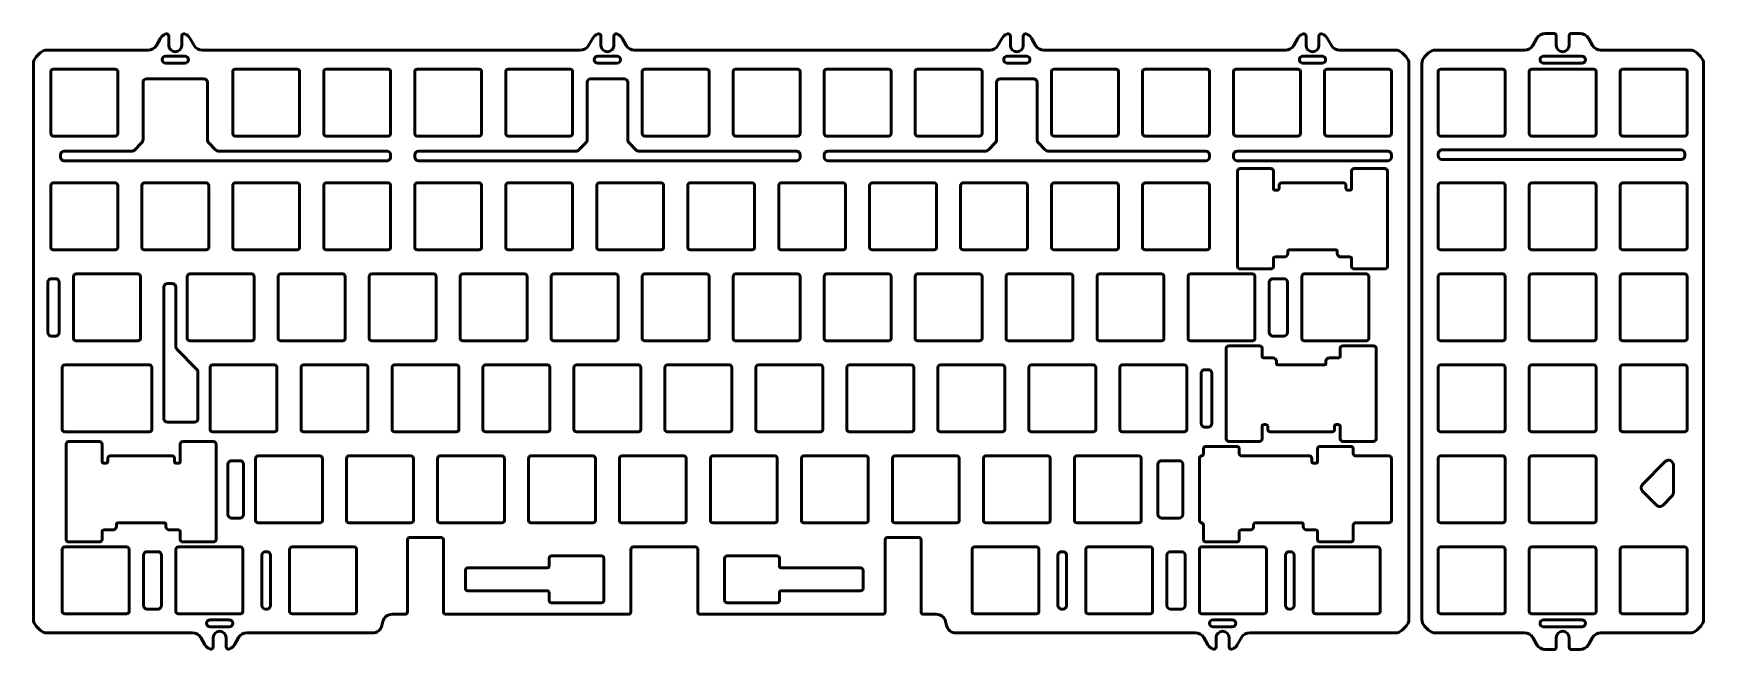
# Model space of a CAD drawing. Header units: millimetres. Extents: x 39 to 389, y 104 to 233.
import ezdxf

# ---------------------------------------------------------------- set-up
doc = ezdxf.new("R2010")
doc.units = ezdxf.units.MM
doc.header["$LTSCALE"] = 0.75
doc.layers.add('Visible', color=7, linetype='Continuous', lineweight=50)

msp = doc.modelspace()

# ---------------------------------------------------------------- linework, layer by layer
at = {"layer": 'Visible'}
for p, q in [((65.789718, 232.336455), (64.923693, 230.836455)), ((67.517068, 230.836455), (67.517068, 232.748998)), ((70.217068, 232.748998), (70.217068, 230.836455)), ((72.810444, 230.836455), (71.944419, 232.336455)), ((156.277718, 232.336455), (155.411693, 230.836455)), ((158.005068, 230.836455), (158.005068, 232.748998)), ((160.705068, 232.748998), (160.705068, 230.836455)), ((163.298444, 230.836455), (162.432419, 232.336455)), ((242.001968, 232.336455), (241.135943, 230.836455)), ((243.729318, 230.836455), (243.729318, 232.748998)), ((246.429318, 232.748998), (246.429318, 230.836455)), ((249.022694, 230.836455), (248.156669, 232.336455)), ((303.914968, 232.336455), (303.048943, 230.836455)), ((305.642318, 230.836455), (305.642318, 232.748998)), ((308.342318, 232.748998), (308.342318, 230.836455)), ((310.935694, 230.836455), (310.069669, 232.336455)), ((353.992567, 232.336455), (353.126542, 230.836455)), ((357.529318, 233.336455), (355.724618, 233.336455)), ((358.029318, 230.836455), (358.029318, 232.836455)), ((360.729318, 232.836455), (360.729318, 230.836455)), ((363.034019, 233.336455), (361.229318, 233.336455)), ((365.632095, 230.836455), (364.76607, 232.336455)), ((40.581282, 229.250669), (39.752855, 228.422242)), ((63.191642, 229.836455), (41.995496, 229.836455)), ((66.867068, 228.586455), (70.867068, 228.586455)), ((153.679642, 229.836455), (74.542495, 229.836455)), ((157.355068, 228.586455), (161.355068, 228.586455)), ((239.403892, 229.836455), (165.030495, 229.836455)), ((243.079318, 228.586455), (247.079318, 228.586455)), ((301.316892, 229.836455), (250.754745, 229.836455)), ((304.992318, 228.586455), (308.992318, 228.586455)), ((324.338891, 229.836455), (312.667745, 229.836455)), ((326.581532, 228.422242), (325.753105, 229.250669)), ((331.293532, 229.250669), (330.465105, 228.422242)), ((351.394491, 229.836455), (332.707746, 229.836455)), ((355.379318, 228.586455), (363.379318, 228.586455)), ((386.050641, 229.836455), (367.364146, 229.836455)), ((388.293282, 228.422242), (387.464855, 229.250669)), ((39.167068, 227.008028), (39.167068, 110.665382)), ((42.817068, 212.342955), (42.817068, 225.342955)), ((43.317068, 225.842955), (56.317068, 225.842955)), ((56.817068, 225.342955), (56.817068, 212.342955)), ((62.867068, 223.842955), (74.867068, 223.842955)), ((70.867068, 227.086455), (66.867068, 227.086455)), ((80.917068, 212.342955), (80.917068, 225.342955)), ((81.417068, 225.842955), (94.417068, 225.842955)), ((94.917068, 225.342955), (94.917068, 212.342955)), ((99.967068, 212.342955), (99.967068, 225.342955)), ((100.467068, 225.842955), (113.467068, 225.842955)), ((113.967068, 225.342955), (113.967068, 212.342955)), ((119.017068, 212.342955), (119.017068, 225.342955)), ((119.517068, 225.842955), (132.517068, 225.842955)), ((133.017068, 225.342955), (133.017068, 212.342955)), ((138.067068, 212.342955), (138.067068, 225.342955)), ((138.567068, 225.842955), (151.567068, 225.842955)), ((152.067068, 225.342955), (152.067068, 212.342955)), ((155.854568, 223.842955), (162.854568, 223.842955)), ((161.355068, 227.086455), (157.355068, 227.086455)), ((166.642068, 212.342955), (166.642068, 225.342955)), ((167.142068, 225.842955), (180.142068, 225.842955)), ((180.642068, 225.342955), (180.642068, 212.342955)), ((185.692068, 212.342955), (185.692068, 225.342955)), ((186.192068, 225.842955), (199.192068, 225.842955)), ((199.692068, 225.342955), (199.692068, 212.342955)), ((204.742068, 212.342955), (204.742068, 225.342955)), ((205.242068, 225.842955), (218.242068, 225.842955)), ((218.742068, 225.342955), (218.742068, 212.342955)), ((223.792068, 212.342955), (223.792068, 225.342955)), ((224.292068, 225.842955), (237.292068, 225.842955)), ((237.792068, 225.342955), (237.792068, 212.342955)), ((241.580068, 223.842955), (248.580068, 223.842955)), ((247.079318, 227.086455), (243.079318, 227.086455)), ((252.367068, 212.342955), (252.367068, 225.342955)), ((252.867068, 225.842955), (265.867068, 225.842955)), ((266.367068, 225.342955), (266.367068, 212.342955)), ((271.417068, 212.342955), (271.417068, 225.342955)), ((271.917068, 225.842955), (284.917068, 225.842955)), ((285.417068, 225.342955), (285.417068, 212.342955)), ((290.467068, 212.342955), (290.467068, 225.342955)), ((290.967068, 225.842955), (303.967068, 225.842955)), ((304.467068, 225.342955), (304.467068, 212.342955)), ((308.992318, 227.086455), (304.992318, 227.086455)), ((309.517068, 212.342955), (309.517068, 225.342955)), ((310.017068, 225.842955), (323.017068, 225.842955)), ((323.517068, 225.342955), (323.517068, 212.342955)), ((327.167318, 110.665382), (327.167318, 227.008028)), ((329.879318, 227.008028), (329.879318, 110.665382)), ((333.329568, 212.342955), (333.329568, 225.342955)), ((333.829568, 225.842955), (346.829568, 225.842955)), ((347.329568, 225.342955), (347.329568, 212.342955)), ((352.379568, 212.342955), (352.379568, 225.342955)), ((352.879568, 225.842955), (365.879568, 225.842955)), ((363.379318, 227.086455), (355.379318, 227.086455)), ((366.379568, 225.342955), (366.379568, 212.342955)), ((371.429568, 212.342955), (371.429568, 225.342955)), ((371.929568, 225.842955), (384.929568, 225.842955)), ((385.429568, 225.342955), (385.429568, 212.342955)), ((388.879068, 227.008028), (388.879068, 110.665382)), ((62.117068, 211.100919), (62.117068, 223.092955)), ((75.617068, 223.092955), (75.617068, 211.100919)), ((155.104568, 211.100919), (155.104568, 223.092955)), ((163.604568, 223.092955), (163.604568, 211.100919)), ((240.830068, 211.100919), (240.830068, 223.092955)), ((249.330068, 223.092955), (249.330068, 211.100919)), ((56.317068, 211.842955), (43.317068, 211.842955)), ((61.824175, 210.393812), (60.409962, 208.979598)), ((77.324175, 208.979598), (75.909962, 210.393812)), ((94.417068, 211.842955), (81.417068, 211.842955)), ((113.467068, 211.842955), (100.467068, 211.842955)), ((132.517068, 211.842955), (119.517068, 211.842955)), ((151.567068, 211.842955), (138.567068, 211.842955)), ((154.811675, 210.393812), (153.397462, 208.979598)), ((165.311675, 208.979598), (163.897462, 210.393812)), ((180.142068, 211.842955), (167.142068, 211.842955)), ((199.192068, 211.842955), (186.192068, 211.842955)), ((218.242068, 211.842955), (205.242068, 211.842955)), ((237.292068, 211.842955), (224.292068, 211.842955)), ((240.537175, 210.393812), (239.122962, 208.979598)), ((251.037175, 208.979598), (249.622962, 210.393812)), ((265.867068, 211.842955), (252.867068, 211.842955)), ((284.917068, 211.842955), (271.917068, 211.842955)), ((303.967068, 211.842955), (290.967068, 211.842955)), ((323.017068, 211.842955), (310.017068, 211.842955)), ((346.829568, 211.842955), (333.829568, 211.842955)), ((365.879568, 211.842955), (352.879568, 211.842955)), ((384.929568, 211.842955), (371.929568, 211.842955)), ((44.817068, 207.436705), (44.817068, 207.936705)), ((45.567068, 208.686705), (59.702855, 208.686705)), ((113.217068, 206.686705), (45.567068, 206.686705)), ((78.031282, 208.686705), (113.217068, 208.686705)), ((113.967068, 207.936705), (113.967068, 207.436705)), ((119.017068, 207.436705), (119.017068, 207.936705)), ((119.767068, 208.686705), (152.690355, 208.686705)), ((198.942068, 206.686705), (119.767068, 206.686705)), ((166.018782, 208.686705), (198.942068, 208.686705)), ((199.692068, 207.936705), (199.692068, 207.436705)), ((204.742068, 207.436705), (204.742068, 207.936705)), ((205.492068, 208.686705), (238.415855, 208.686705)), ((284.667068, 206.686705), (205.492068, 206.686705)), ((251.744282, 208.686705), (284.667068, 208.686705)), ((285.417068, 207.936705), (285.417068, 207.436705)), ((290.467068, 207.436705), (290.467068, 207.936705)), ((291.217068, 208.686705), (322.767068, 208.686705)), ((322.767068, 206.686705), (291.217068, 206.686705)), ((323.517068, 207.936705), (323.517068, 207.436705)), ((333.329568, 207.686705), (333.329568, 208.186705)), ((334.079568, 208.936705), (384.179568, 208.936705)), ((384.179568, 206.936705), (334.079568, 206.936705)), ((384.929568, 208.186705), (384.929568, 207.686705)), ((291.304068, 184.530455), (291.304068, 204.530455)), ((291.804068, 205.030455), (298.304068, 205.030455)), ((298.804068, 204.530455), (298.804068, 200.830455)), ((315.180068, 200.830455), (315.180068, 204.530455)), ((315.680068, 205.030455), (322.180068, 205.030455)), ((322.680068, 204.530455), (322.680068, 184.530455)), ((42.817068, 188.530455), (42.817068, 201.530455)), ((43.317068, 202.030455), (56.317068, 202.030455)), ((56.817068, 201.530455), (56.817068, 188.530455)), ((61.867068, 188.530455), (61.867068, 201.530455)), ((62.367068, 202.030455), (75.367068, 202.030455)), ((75.867068, 201.530455), (75.867068, 188.530455)), ((80.917068, 188.530455), (80.917068, 201.530455)), ((81.417068, 202.030455), (94.417068, 202.030455)), ((94.917068, 201.530455), (94.917068, 188.530455)), ((99.967068, 188.530455), (99.967068, 201.530455)), ((100.467068, 202.030455), (113.467068, 202.030455)), ((113.967068, 201.530455), (113.967068, 188.530455)), ((119.017068, 188.530455), (119.017068, 201.530455)), ((119.517068, 202.030455), (132.517068, 202.030455)), ((133.017068, 201.530455), (133.017068, 188.530455)), ((138.067068, 188.530455), (138.067068, 201.530455)), ((138.567068, 202.030455), (151.567068, 202.030455)), ((152.067068, 201.530455), (152.067068, 188.530455)), ((157.117068, 188.530455), (157.117068, 201.530455)), ((157.617068, 202.030455), (170.617068, 202.030455)), ((171.117068, 201.530455), (171.117068, 188.530455)), ((176.167068, 188.530455), (176.167068, 201.530455)), ((176.667068, 202.030455), (189.667068, 202.030455)), ((190.167068, 201.530455), (190.167068, 188.530455)), ((195.217068, 188.530455), (195.217068, 201.530455)), ((195.717068, 202.030455), (208.717068, 202.030455)), ((209.217068, 201.530455), (209.217068, 188.530455)), ((214.267068, 188.530455), (214.267068, 201.530455)), ((214.767068, 202.030455), (227.767068, 202.030455)), ((228.267068, 201.530455), (228.267068, 188.530455)), ((233.317068, 188.530455), (233.317068, 201.530455)), ((233.817068, 202.030455), (246.817068, 202.030455)), ((247.317068, 201.530455), (247.317068, 188.530455)), ((252.367068, 188.530455), (252.367068, 201.530455)), ((252.867068, 202.030455), (265.867068, 202.030455)), ((266.367068, 201.530455), (266.367068, 188.530455)), ((271.417068, 188.530455), (271.417068, 201.530455)), ((271.917068, 202.030455), (284.917068, 202.030455)), ((285.417068, 201.530455), (285.417068, 188.530455)), ((299.692068, 200.530455), (299.104068, 200.530455)), ((299.992068, 200.830455), (299.992068, 201.530455)), ((300.492068, 202.030455), (313.492068, 202.030455)), ((313.992068, 201.530455), (313.992068, 200.830455)), ((314.292068, 200.530455), (314.880068, 200.530455)), ((333.329568, 188.530455), (333.329568, 201.530455)), ((333.829568, 202.030455), (346.829568, 202.030455)), ((347.329568, 201.530455), (347.329568, 188.530455)), ((352.379568, 188.530455), (352.379568, 201.530455)), ((352.879568, 202.030455), (365.879568, 202.030455)), ((366.379568, 201.530455), (366.379568, 188.530455)), ((371.429568, 188.530455), (371.429568, 201.530455)), ((371.929568, 202.030455), (384.929568, 202.030455)), ((385.429568, 201.530455), (385.429568, 188.530455)), ((56.317068, 188.030455), (43.317068, 188.030455)), ((75.367068, 188.030455), (62.367068, 188.030455)), ((94.417068, 188.030455), (81.417068, 188.030455)), ((113.467068, 188.030455), (100.467068, 188.030455)), ((132.517068, 188.030455), (119.517068, 188.030455)), ((151.567068, 188.030455), (138.567068, 188.030455)), ((170.617068, 188.030455), (157.617068, 188.030455)), ((189.667068, 188.030455), (176.667068, 188.030455)), ((208.717068, 188.030455), (195.717068, 188.030455)), ((227.767068, 188.030455), (214.767068, 188.030455)), ((246.817068, 188.030455), (233.817068, 188.030455)), ((265.867068, 188.030455), (252.867068, 188.030455)), ((284.917068, 188.030455), (271.917068, 188.030455)), ((298.804068, 186.23048), (298.804068, 184.530455)), ((301.054071, 186.530477), (299.104071, 186.53048)), ((301.804073, 187.730476), (301.804073, 187.280476)), ((311.880071, 188.030455), (302.104074, 188.030455)), ((312.18007, 187.28046), (312.18007, 187.73046)), ((314.880068, 186.530456), (312.930068, 186.530459)), ((315.180068, 184.530455), (315.180068, 186.230455)), ((346.829568, 188.030455), (333.829568, 188.030455)), ((365.879568, 188.030455), (352.879568, 188.030455)), ((384.929568, 188.030455), (371.929568, 188.030455)), ((42.917068, 181.980455), (43.829568, 181.980455)), ((47.579568, 169.480455), (47.579568, 182.480455)), ((48.079568, 182.980455), (61.079568, 182.980455)), ((61.579568, 182.480455), (61.579568, 169.480455)), ((71.392068, 169.480455), (71.392068, 182.480455)), ((71.892068, 182.980455), (84.892068, 182.980455)), ((85.392068, 182.480455), (85.392068, 169.480455)), ((90.442068, 169.480455), (90.442068, 182.480455)), ((90.942068, 182.980455), (103.942068, 182.980455)), ((104.442068, 182.480455), (104.442068, 169.480455)), ((109.492068, 169.480455), (109.492068, 182.480455)), ((109.992068, 182.980455), (122.992068, 182.980455)), ((123.492068, 182.480455), (123.492068, 169.480455)), ((128.542068, 169.480455), (128.542068, 182.480455)), ((129.042068, 182.980455), (142.042068, 182.980455)), ((142.542068, 182.480455), (142.542068, 169.480455)), ((147.592068, 169.480455), (147.592068, 182.480455)), ((148.092068, 182.980455), (161.092068, 182.980455)), ((161.592068, 182.480455), (161.592068, 169.480455)), ((166.642068, 169.480455), (166.642068, 182.480455)), ((167.142068, 182.980455), (180.142068, 182.980455)), ((180.642068, 182.480455), (180.642068, 169.480455)), ((185.692068, 169.480455), (185.692068, 182.480455)), ((186.192068, 182.980455), (199.192068, 182.980455)), ((199.692068, 182.480455), (199.692068, 169.480455)), ((204.742068, 169.480455), (204.742068, 182.480455)), ((205.242068, 182.980455), (218.242068, 182.980455)), ((218.742068, 182.480455), (218.742068, 169.480455)), ((223.792068, 169.480455), (223.792068, 182.480455)), ((224.292068, 182.980455), (237.292068, 182.980455)), ((237.792068, 182.480455), (237.792068, 169.480455)), ((242.842068, 169.480455), (242.842068, 182.480455)), ((243.342068, 182.980455), (256.342068, 182.980455)), ((256.842068, 182.480455), (256.842068, 169.480455)), ((261.892068, 169.480455), (261.892068, 182.480455)), ((262.392068, 182.980455), (275.392068, 182.980455)), ((275.892068, 182.480455), (275.892068, 169.480455)), ((280.942068, 169.480455), (280.942068, 182.480455)), ((281.442068, 182.980455), (294.442068, 182.980455)), ((298.304068, 184.030455), (291.804068, 184.030455)), ((294.942068, 182.480455), (294.942068, 169.480455)), ((298.692068, 181.980455), (301.004568, 181.980455)), ((304.754568, 169.480455), (304.754568, 182.480455)), ((305.254568, 182.980455), (318.254568, 182.980455)), ((322.180068, 184.030455), (315.680068, 184.030455)), ((318.754568, 182.480455), (318.754568, 169.480455)), ((333.329568, 169.480455), (333.329568, 182.480455)), ((333.829568, 182.980455), (346.829568, 182.980455)), ((347.329568, 182.480455), (347.329568, 169.480455)), ((352.379568, 169.480455), (352.379568, 182.480455)), ((352.879568, 182.980455), (365.879568, 182.980455)), ((366.379568, 182.480455), (366.379568, 169.480455)), ((371.429568, 169.480455), (371.429568, 182.480455)), ((371.929568, 182.980455), (384.929568, 182.980455)), ((385.429568, 182.480455), (385.429568, 169.480455)), ((42.167068, 170.730455), (42.167068, 181.230455)), ((44.579568, 181.230455), (44.579568, 170.730455)), ((66.485818, 152.680455), (66.485818, 180.230455)), ((67.235818, 180.980455), (68.235818, 180.980455)), ((68.985818, 180.230455), (68.985818, 167.741115)), ((297.942068, 170.730455), (297.942068, 181.230455)), ((301.754568, 181.230455), (301.754568, 170.730455)), ((43.829568, 169.980455), (42.917068, 169.980455)), ((61.079568, 168.980455), (48.079568, 168.980455)), ((84.892068, 168.980455), (71.892068, 168.980455)), ((103.942068, 168.980455), (90.942068, 168.980455)), ((122.992068, 168.980455), (109.992068, 168.980455)), ((142.042068, 168.980455), (129.042068, 168.980455)), ((161.092068, 168.980455), (148.092068, 168.980455)), ((180.142068, 168.980455), (167.142068, 168.980455)), ((199.192068, 168.980455), (186.192068, 168.980455)), ((218.242068, 168.980455), (205.242068, 168.980455)), ((237.292068, 168.980455), (224.292068, 168.980455)), ((256.342068, 168.980455), (243.342068, 168.980455)), ((275.392068, 168.980455), (262.392068, 168.980455)), ((294.442068, 168.980455), (281.442068, 168.980455)), ((289.422818, 167.930455), (295.922818, 167.930455)), ((301.004568, 169.980455), (298.692068, 169.980455)), ((318.254568, 168.980455), (305.254568, 168.980455)), ((313.298818, 167.930455), (319.798818, 167.930455)), ((346.829568, 168.980455), (333.829568, 168.980455)), ((365.879568, 168.980455), (352.879568, 168.980455)), ((384.929568, 168.980455), (371.929568, 168.980455)), ((73.409898, 163.006375), (69.205488, 167.210785)), ((288.922818, 148.430455), (288.922818, 167.430455)), ((296.422818, 167.430455), (296.42282, 165.730461)), ((296.72282, 165.430461), (298.67282, 165.430458)), ((299.422819, 164.680457), (299.422818, 164.230457)), ((309.798815, 164.230441), (309.798816, 164.680441)), ((310.548817, 165.430439), (312.498817, 165.430436)), ((312.798818, 165.730436), (312.798818, 167.430455)), ((320.298818, 167.430455), (320.298818, 148.430455)), ((45.198318, 150.430455), (45.198318, 163.430455)), ((45.698318, 163.930455), (63.460818, 163.930455)), ((63.960818, 163.430455), (63.960818, 150.430455)), ((73.629568, 162.476045), (73.629568, 152.680455)), ((76.154568, 150.430455), (76.154568, 163.430455)), ((76.654568, 163.930455), (89.654568, 163.930455)), ((90.154568, 163.430455), (90.154568, 150.430455)), ((95.204568, 150.430455), (95.204568, 163.430455)), ((95.704568, 163.930455), (108.704568, 163.930455)), ((109.204568, 163.430455), (109.204568, 150.430455)), ((114.254568, 150.430455), (114.254568, 163.430455)), ((114.754568, 163.930455), (127.754568, 163.930455)), ((128.254568, 163.430455), (128.254568, 150.430455)), ((133.304568, 150.430455), (133.304568, 163.430455)), ((133.804568, 163.930455), (146.804568, 163.930455)), ((147.304568, 163.430455), (147.304568, 150.430455)), ((152.354568, 150.430455), (152.354568, 163.430455)), ((152.854568, 163.930455), (165.854568, 163.930455)), ((166.354568, 163.430455), (166.354568, 150.430455)), ((171.404568, 150.430455), (171.404568, 163.430455)), ((171.904568, 163.930455), (184.904568, 163.930455)), ((185.404568, 163.430455), (185.404568, 150.430455)), ((190.454568, 150.430455), (190.454568, 163.430455)), ((190.954568, 163.930455), (203.954568, 163.930455)), ((204.454568, 163.430455), (204.454568, 150.430455)), ((209.504568, 150.430455), (209.504568, 163.430455)), ((210.004568, 163.930455), (223.004568, 163.930455)), ((223.504568, 163.430455), (223.504568, 150.430455)), ((228.554568, 150.430455), (228.554568, 163.430455)), ((229.054568, 163.930455), (242.054568, 163.930455)), ((242.554568, 163.430455), (242.554568, 150.430455)), ((247.604568, 150.430455), (247.604568, 163.430455)), ((248.104568, 163.930455), (261.104568, 163.930455)), ((261.604568, 163.430455), (261.604568, 150.430455)), ((266.654568, 150.430455), (266.654568, 163.430455)), ((267.154568, 163.930455), (280.154568, 163.930455)), ((280.654568, 163.430455), (280.654568, 150.430455)), ((283.654568, 151.680455), (283.654568, 162.180455)), ((284.404568, 162.930455), (285.172818, 162.930455)), ((285.922818, 162.180455), (285.922818, 151.680455)), ((299.722818, 163.930456), (309.501708, 163.930455)), ((333.329568, 150.430455), (333.329568, 163.430455)), ((333.829568, 163.930455), (346.829568, 163.930455)), ((347.329568, 163.430455), (347.329568, 150.430455)), ((352.379568, 150.430455), (352.379568, 163.430455)), ((352.879568, 163.930455), (365.879568, 163.930455)), ((366.379568, 163.430455), (366.379568, 150.430455)), ((371.429568, 150.430455), (371.429568, 163.430455)), ((371.929568, 163.930455), (384.929568, 163.930455)), ((385.429568, 163.430455), (385.429568, 150.430455)), ((72.879568, 151.930455), (67.235818, 151.930455)), ((285.172818, 150.930455), (284.404568, 150.930455)), ((296.422819, 151.130461), (296.422818, 148.430455)), ((297.31082, 151.430461), (296.72282, 151.430461)), ((297.61082, 150.430461), (297.61082, 151.130461)), ((311.61082, 151.130461), (311.61082, 150.430461)), ((311.91082, 151.430461), (312.49882, 151.430461)), ((312.798818, 148.430455), (312.798819, 151.130461)), ((63.460818, 149.930455), (45.698318, 149.930455)), ((46.035318, 127.380455), (46.035318, 147.380455)), ((46.535318, 147.880455), (53.035318, 147.880455)), ((53.535318, 147.380455), (53.535318, 143.680455)), ((69.911318, 143.680455), (69.911318, 147.380455)), ((70.411318, 147.880455), (76.911318, 147.880455)), ((89.654568, 149.930455), (76.654568, 149.930455)), ((77.411318, 147.380455), (77.411318, 127.380455)), ((108.704568, 149.930455), (95.704568, 149.930455)), ((127.754568, 149.930455), (114.754568, 149.930455)), ((146.804568, 149.930455), (133.804568, 149.930455)), ((165.854568, 149.930455), (152.854568, 149.930455)), ((184.904568, 149.930455), (171.904568, 149.930455)), ((203.954568, 149.930455), (190.954568, 149.930455)), ((223.004568, 149.930455), (210.004568, 149.930455)), ((242.054568, 149.930455), (229.054568, 149.930455)), ((261.104568, 149.930455), (248.104568, 149.930455)), ((280.154568, 149.930455), (267.154568, 149.930455)), ((284.660318, 146.880455), (291.160318, 146.880455)), ((295.922818, 147.930455), (289.422818, 147.930455)), ((311.11082, 149.930455), (298.11082, 149.930455)), ((308.536318, 146.880455), (315.036318, 146.880455)), ((319.798818, 147.930455), (313.298818, 147.930455)), ((346.829568, 149.930455), (333.829568, 149.930455)), ((365.879568, 149.930455), (352.879568, 149.930455)), ((384.929568, 149.930455), (371.929568, 149.930455)), ((54.723318, 143.680455), (54.723318, 144.380455)), ((55.223318, 144.880455), (68.223318, 144.880455)), ((68.723318, 144.380455), (68.723318, 143.680455)), ((80.661318, 143.880455), (82.429568, 143.880455)), ((85.679568, 131.380455), (85.679568, 144.380455)), ((86.179568, 144.880455), (99.179568, 144.880455)), ((99.679568, 144.380455), (99.679568, 131.380455)), ((104.729568, 131.380455), (104.729568, 144.380455)), ((105.229568, 144.880455), (118.229568, 144.880455)), ((118.729568, 144.380455), (118.729568, 131.380455)), ((123.779568, 131.380455), (123.779568, 144.380455)), ((124.279568, 144.880455), (137.279568, 144.880455)), ((137.779568, 144.380455), (137.779568, 131.380455)), ((142.829568, 131.380455), (142.829568, 144.380455)), ((143.329568, 144.880455), (156.329568, 144.880455)), ((156.829568, 144.380455), (156.829568, 131.380455)), ((161.879568, 131.380455), (161.879568, 144.380455)), ((162.379568, 144.880455), (175.379568, 144.880455)), ((175.879568, 144.380455), (175.879568, 131.380455)), ((180.929568, 131.380455), (180.929568, 144.380455)), ((181.429568, 144.880455), (194.429568, 144.880455)), ((194.929568, 144.380455), (194.929568, 131.380455)), ((199.979568, 131.380455), (199.979568, 144.380455)), ((200.479568, 144.880455), (213.479568, 144.880455)), ((213.979568, 144.380455), (213.979568, 131.380455)), ((219.029568, 131.380455), (219.029568, 144.380455)), ((219.529568, 144.880455), (232.529568, 144.880455)), ((233.029568, 144.380455), (233.029568, 131.380455)), ((238.079568, 131.380455), (238.079568, 144.380455)), ((238.579568, 144.880455), (251.579568, 144.880455)), ((252.079568, 144.380455), (252.079568, 131.380455)), ((257.129568, 131.380455), (257.129568, 144.380455)), ((257.629568, 144.880455), (270.629568, 144.880455)), ((271.129568, 144.380455), (271.129568, 131.380455)), ((275.379568, 143.880455), (279.073318, 143.880455)), ((283.323318, 131.380455), (283.323318, 144.380455)), ((284.160318, 145.367081), (284.160318, 146.380455)), ((291.660318, 146.380455), (291.660318, 145.380455)), ((292.160318, 144.880455), (306.348318, 144.880455)), ((306.848318, 144.380455), (306.848318, 143.680455)), ((308.036318, 143.680455), (308.036318, 146.380455)), ((315.536318, 146.380455), (315.536318, 145.380455)), ((316.036318, 144.880455), (323.017068, 144.880455)), ((323.517068, 144.380455), (323.517068, 131.380455)), ((333.329568, 131.380455), (333.329568, 144.380455)), ((333.829568, 144.880455), (346.829568, 144.880455)), ((347.329568, 144.380455), (347.329568, 131.380455)), ((352.379568, 131.380455), (352.379568, 144.380455)), ((352.879568, 144.880455), (365.879568, 144.880455)), ((366.379568, 144.380455), (366.379568, 131.380455)), ((376.076353, 138.9271), (380.845863, 143.689295)), ((54.423318, 143.380455), (53.835318, 143.380455)), ((69.023318, 143.380455), (69.611318, 143.380455)), ((79.911318, 132.630455), (79.911318, 143.130455)), ((83.179568, 143.130455), (83.179568, 132.630455)), ((274.629568, 132.630455), (274.629568, 143.130455)), ((279.823318, 143.130455), (279.823318, 132.630455)), ((307.148318, 143.380455), (307.736318, 143.380455)), ((382.552427, 142.981646), (382.552427, 137.158747)), ((378.986373, 134.594467), (376.074923, 137.513232)), ((382.259534, 136.45164), (380.401473, 134.593579)), ((56.535323, 130.580476), (56.535323, 130.130476)), ((66.611321, 130.880455), (56.835324, 130.880455)), ((66.91132, 130.13046), (66.91132, 130.58046)), ((82.429568, 131.880455), (80.661318, 131.880455)), ((99.179568, 130.880455), (86.179568, 130.880455)), ((118.229568, 130.880455), (105.229568, 130.880455)), ((137.279568, 130.880455), (124.279568, 130.880455)), ((156.329568, 130.880455), (143.329568, 130.880455)), ((175.379568, 130.880455), (162.379568, 130.880455)), ((194.429568, 130.880455), (181.429568, 130.880455)), ((213.479568, 130.880455), (200.479568, 130.880455)), ((232.529568, 130.880455), (219.529568, 130.880455)), ((251.579568, 130.880455), (238.579568, 130.880455)), ((270.629568, 130.880455), (257.629568, 130.880455)), ((279.073318, 131.880455), (275.379568, 131.880455)), ((284.160318, 127.380455), (284.160318, 130.393829)), ((294.660323, 130.580476), (294.660323, 130.130476)), ((304.736321, 130.880455), (294.960324, 130.880455)), ((305.03632, 130.13046), (305.03632, 130.58046)), ((315.536318, 130.380455), (315.536318, 127.380455)), ((323.017068, 130.880455), (316.036318, 130.880455)), ((346.829568, 130.880455), (333.829568, 130.880455)), ((365.879568, 130.880455), (352.879568, 130.880455)), ((53.035318, 126.880455), (46.535318, 126.880455)), ((53.535318, 129.08048), (53.535318, 127.380455)), ((55.785321, 129.380477), (53.835321, 129.38048)), ((69.611318, 129.380456), (67.661318, 129.380459)), ((69.911315, 127.380455), (69.911315, 129.080455)), ((76.911318, 126.880455), (70.411315, 126.880455)), ((117.498568, 112.239396), (117.498568, 127.330455)), ((117.998568, 127.830455), (124.511068, 127.830455)), ((125.011068, 127.330455), (125.011068, 112.238896)), ((217.517068, 112.238896), (217.517068, 127.330455)), ((218.017068, 127.830455), (224.517068, 127.830455)), ((225.017068, 127.330455), (225.017068, 112.239396)), ((291.160318, 126.880455), (284.660318, 126.880455)), ((291.660318, 129.08048), (291.660318, 127.380455)), ((293.910321, 129.380477), (291.960321, 129.38048)), ((307.736318, 129.380456), (305.786318, 129.380459)), ((308.036318, 127.380455), (308.036318, 129.080455)), ((315.036318, 126.880455), (308.536318, 126.880455)), ((45.198318, 112.330455), (45.198318, 125.330455)), ((45.698318, 125.830455), (58.698318, 125.830455)), ((59.198318, 125.330455), (59.198318, 112.330455)), ((62.198318, 113.580455), (62.198318, 124.080455)), ((62.948318, 124.830455), (65.260818, 124.830455)), ((66.010818, 124.080455), (66.010818, 113.580455)), ((69.010818, 112.330455), (69.010818, 125.330455)), ((69.510818, 125.830455), (82.510818, 125.830455)), ((83.010818, 125.330455), (83.010818, 112.330455)), ((87.010818, 113.580455), (87.010818, 124.080455)), ((87.760818, 124.830455), (88.073318, 124.830455)), ((88.823318, 124.080455), (88.823318, 113.580455)), ((92.823318, 112.330455), (92.823318, 125.330455)), ((93.323318, 125.830455), (106.323318, 125.830455)), ((106.823318, 125.330455), (106.823318, 112.330455)), ((147.126638, 121.734674), (147.126638, 123.434674)), ((147.626638, 123.934674), (158.136068, 123.934674)), ((158.636068, 123.434674), (158.636068, 114.634676)), ((164.260818, 112.238896), (164.260818, 125.330455)), ((164.760818, 125.830455), (177.760818, 125.830455)), ((178.260818, 125.330455), (178.260818, 112.238896)), ((183.885568, 114.634676), (183.885568, 123.434675)), ((184.385568, 123.934675), (194.894999, 123.934675)), ((195.394999, 123.434675), (195.394999, 121.734675)), ((235.698318, 112.330455), (235.698318, 125.330455)), ((236.198318, 125.830455), (249.198318, 125.830455)), ((249.698318, 125.330455), (249.698318, 112.330455)), ((253.698318, 113.580455), (253.698318, 124.080455)), ((254.448318, 124.830455), (254.760818, 124.830455)), ((255.510818, 124.080455), (255.510818, 113.580455)), ((259.510818, 125.330455), (259.510818, 112.330455)), ((260.010818, 125.830455), (273.010818, 125.830455)), ((273.510818, 125.330455), (273.510818, 112.330455)), ((276.510818, 113.580455), (276.510818, 124.080455)), ((277.260818, 124.830455), (279.573318, 124.830455)), ((280.323318, 124.080455), (280.323318, 113.580455)), ((283.323318, 125.330455), (283.323318, 112.330455)), ((283.823318, 125.830455), (296.823318, 125.830455)), ((297.323318, 125.330455), (297.323318, 112.330455)), ((301.323318, 113.580455), (301.323318, 124.080455)), ((302.073318, 124.830455), (302.385818, 124.830455)), ((303.135818, 124.080455), (303.135818, 113.580455)), ((307.135818, 125.330455), (307.135818, 112.330455)), ((307.635818, 125.830455), (320.635818, 125.830455)), ((321.135818, 125.330455), (321.135818, 112.330455)), ((333.329568, 112.330455), (333.329568, 125.330455)), ((333.829568, 125.830455), (346.829568, 125.830455)), ((347.329568, 125.330455), (347.329568, 112.330455)), ((352.379568, 112.330455), (352.379568, 125.330455)), ((352.879568, 125.830455), (365.879568, 125.830455)), ((366.379568, 125.330455), (366.379568, 112.330455)), ((371.429568, 112.330455), (371.429568, 125.330455)), ((371.929568, 125.830455), (384.929568, 125.830455)), ((385.429568, 125.330455), (385.429568, 112.330455)), ((129.636068, 117.134676), (129.636068, 120.934674)), ((130.136068, 121.434674), (146.826638, 121.434674)), ((195.694999, 121.434675), (212.385568, 121.434675)), ((212.885568, 120.934675), (212.885568, 117.134676)), ((146.826638, 116.634676), (130.136068, 116.634676)), ((147.126638, 114.634676), (147.126638, 116.334676)), ((195.394999, 116.334676), (195.394999, 114.634676)), ((212.385568, 116.634676), (195.694999, 116.634676)), ((65.260818, 112.830455), (62.948318, 112.830455)), ((88.073318, 112.830455), (87.760818, 112.830455)), ((158.136068, 114.134676), (147.626638, 114.134676)), ((194.894999, 114.134676), (184.385568, 114.134676)), ((254.760818, 112.830455), (254.448318, 112.830455)), ((279.573318, 112.830455), (277.260818, 112.830455)), ((302.385818, 112.830455), (302.073318, 112.830455)), ((39.752855, 109.251169), (40.581282, 108.422742)), ((58.698318, 111.830455), (45.698318, 111.830455)), ((82.510818, 111.830455), (69.510818, 111.830455)), ((76.167068, 110.586955), (80.167068, 110.586955)), ((80.167068, 109.086955), (76.167068, 109.086955)), ((106.323318, 111.830455), (93.323318, 111.830455)), ((112.142511, 109.3598), (112.35299, 110.216551)), ((114.295237, 111.739396), (116.998568, 111.739396)), ((125.511068, 111.738896), (163.760818, 111.738896)), ((178.760818, 111.738896), (217.017068, 111.738896)), ((225.517068, 111.739396), (228.219665, 111.739396)), ((230.161912, 110.216551), (230.372392, 109.3598)), ((249.198318, 111.830455), (236.198318, 111.830455)), ((273.010818, 111.830455), (260.010818, 111.830455)), ((296.823318, 111.830455), (283.823318, 111.830455)), ((286.167318, 110.586955), (290.167318, 110.586955)), ((290.167318, 109.086955), (286.167318, 109.086955)), ((320.635818, 111.830455), (307.635818, 111.830455)), ((325.753105, 108.422742), (326.581532, 109.251169)), ((330.465105, 109.251169), (331.293532, 108.422742)), ((346.829568, 111.830455), (333.829568, 111.830455)), ((365.879568, 111.830455), (352.879568, 111.830455)), ((355.379318, 110.586955), (363.379318, 110.586955)), ((363.379318, 109.086955), (355.379318, 109.086955)), ((384.929568, 111.830455), (371.929568, 111.830455)), ((387.464855, 108.422742), (388.293282, 109.251169)), ((41.995496, 107.836955), (72.491642, 107.836955)), ((74.223693, 106.836955), (75.089718, 105.336955)), ((76.817068, 104.924412), (76.817068, 106.836955)), ((79.517068, 106.836955), (79.517068, 104.924412)), ((81.244419, 105.336955), (82.110444, 106.836955)), ((83.842495, 107.836955), (110.200264, 107.836955)), ((232.314638, 107.836955), (282.491892, 107.836955)), ((284.223943, 106.836955), (285.089968, 105.336955)), ((286.817318, 104.924412), (286.817318, 106.836955)), ((289.517318, 106.836955), (289.517318, 104.924412)), ((291.244669, 105.336955), (292.110694, 106.836955)), ((293.842745, 107.836955), (324.338891, 107.836955)), ((332.707746, 107.836955), (351.394491, 107.836955)), ((353.126542, 106.836955), (353.992567, 105.336955)), ((358.029318, 104.836955), (358.029318, 106.836955)), ((360.729318, 106.836955), (360.729318, 104.836955)), ((364.76607, 105.336955), (365.632095, 106.836955)), ((367.364146, 107.836955), (386.050641, 107.836955)), ((355.724618, 104.336955), (357.529318, 104.336955)), ((361.229318, 104.336955), (363.034019, 104.336955))]:
    msp.add_line(p, q, dxfattribs=at)
for centre, radius, start, end in [((63.191642, 231.836455), 2, 270, 330), ((67.521769, 231.336455), 2, 109.661772, 150), ((70.212368, 231.336455), 2, 30, 70.338228), ((74.542495, 231.836455), 2, 210, 270), ((153.679642, 231.836455), 2, 270, 330), ((158.009769, 231.336455), 2, 109.661772, 150), ((159.355068, 230.836455), 1.35, 180, 0), ((160.700368, 231.336455), 2, 30, 70.338228), ((165.030495, 231.836455), 2, 210, 270), ((239.403892, 231.836455), 2, 270, 330), ((243.734019, 231.336455), 2, 109.661772, 150), ((246.424618, 231.336455), 2, 30, 70.338228), ((250.754745, 231.836455), 2, 210, 270), ((301.316892, 231.836455), 2, 270, 330), ((305.647019, 231.336455), 2, 109.661772, 150), ((308.337618, 231.336455), 2, 30, 70.338228), ((312.667745, 231.836455), 2, 210, 270), ((351.394491, 231.836455), 2, 270, 330), ((357.529318, 232.836455), 0.5, 0, 90), ((361.229318, 232.836455), 0.5, 90, 180), ((367.364146, 231.836455), 2, 210, 270), ((41.167068, 227.008028), 2, 135, 180), ((41.995496, 227.836455), 2, 90, 135), ((324.338891, 227.836455), 2, 45, 90), ((325.167318, 227.008028), 2, 0, 45), ((331.879318, 227.008028), 2, 135, 180), ((332.707746, 227.836455), 2, 90, 135), ((386.050641, 227.836455), 2, 45, 90), ((386.879068, 227.008028), 2, 0, 45), ((62.867068, 223.092955), 0.75, 90, 180), ((74.867068, 223.092955), 0.75, 0, 90), ((155.854568, 223.092955), 0.75, 90, 180), ((162.854568, 223.092955), 0.75, 0, 90), ((241.580068, 223.092955), 0.75, 90, 180), ((248.580068, 223.092955), 0.75, 0, 90), ((45.567068, 207.936705), 0.75, 90, 180), ((45.567068, 207.436705), 0.75, 180, 270), ((113.217068, 207.936705), 0.75, 0, 90), ((113.217068, 207.436705), 0.75, 270, 0), ((119.767068, 207.936705), 0.75, 90, 180), ((119.767068, 207.436705), 0.75, 180, 270), ((198.942068, 207.936705), 0.75, 0, 90), ((198.942068, 207.436705), 0.75, 270, 0), ((205.492068, 207.936705), 0.75, 90, 180), ((205.492068, 207.436705), 0.75, 180, 270), ((284.667068, 207.936705), 0.75, 0, 90), ((284.667068, 207.436705), 0.75, 270, 0), ((291.217068, 207.936705), 0.75, 90, 180), ((291.217068, 207.436705), 0.75, 180, 270), ((322.767068, 207.936705), 0.75, 0, 90), ((322.767068, 207.436705), 0.75, 270, 0), ((334.079568, 208.186705), 0.75, 90, 180), ((334.079568, 207.686705), 0.75, 180, 270), ((384.179568, 208.186705), 0.75, 0, 90), ((384.179568, 207.686705), 0.75, 270, 0), ((299.104068, 200.830455), 0.3, 180, 270), ((299.692068, 200.830455), 0.3, 270, 0), ((300.492068, 201.530455), 0.5, 90, 180), ((313.492068, 201.530455), 0.5, 0, 90), ((314.292068, 200.830455), 0.3, 180, 270), ((314.880068, 200.830455), 0.3, 270, 0), ((299.104071, 186.23048), 0.3, 89.999911, 179.999911), ((302.104073, 187.730475), 0.3, 89.999911, 179.999911), ((311.88007, 187.73046), 0.3, 359.999911, 89.999911), ((314.880068, 186.230456), 0.3, 359.999974, 89.999911), ((42.917068, 181.230455), 0.75, 90, 180), ((43.829568, 181.230455), 0.75, 0, 90), ((291.804068, 184.530455), 0.5, 180, 270), ((298.692068, 181.230455), 0.75, 90, 180), ((298.304068, 184.530455), 0.5, 270, 0), ((301.004568, 181.230455), 0.75, 0, 90), ((315.680068, 184.530455), 0.5, 180, 270), ((322.180068, 184.530455), 0.5, 270, 0), ((67.235818, 180.230455), 0.75, 90, 180), ((68.235818, 180.230455), 0.75, 0, 90), ((42.917068, 170.730455), 0.75, 180, 270), ((43.829568, 170.730455), 0.75, 270, 0), ((289.422818, 167.430455), 0.5, 90, 180), ((295.922818, 167.430455), 0.5, 0, 90), ((298.692068, 170.730455), 0.75, 180, 270), ((301.004568, 170.730455), 0.75, 270, 0), ((313.298818, 167.430455), 0.5, 90, 180), ((319.798818, 167.430455), 0.5, 0, 90), ((296.722821, 165.730461), 0.3, 179.999911, 269.999911), ((312.498818, 165.730436), 0.3, 269.999911, 359.99996), ((72.879568, 162.476045), 0.75, 0, 45), ((284.404568, 162.180455), 0.75, 90, 180), ((285.172818, 162.180455), 0.75, 0, 90), ((299.722818, 164.230456), 0.3, 179.999911, 269.999911), ((309.498815, 164.230441), 0.3, 270.552449, 359.999911), ((67.235818, 152.680455), 0.75, 180, 270), ((72.879568, 152.680455), 0.75, 270, 0), ((284.404568, 151.680455), 0.75, 180, 270), ((285.172818, 151.680455), 0.75, 270, 0), ((296.72282, 151.130461), 0.3, 90, 180), ((297.31082, 151.130461), 0.3, 0, 90), ((298.11082, 150.430461), 0.5, 180, 270), ((311.11082, 150.430461), 0.5, 270, 0), ((311.91082, 151.130461), 0.3, 90, 180), ((312.49882, 151.130461), 0.3, 0, 90), ((53.835318, 143.680455), 0.3, 180, 270), ((54.423318, 143.680455), 0.3, 270, 0), ((55.223318, 144.380455), 0.5, 90, 180), ((68.223318, 144.380455), 0.5, 0, 90), ((69.023318, 143.680455), 0.3, 180, 270), ((69.611318, 143.680455), 0.3, 270, 0), ((80.661318, 143.130455), 0.75, 90, 180), ((82.429568, 143.130455), 0.75, 0, 90), ((275.379568, 143.130455), 0.75, 90, 180), ((279.073318, 143.130455), 0.75, 0, 90), ((283.660318, 145.367081), 0.5, 279.38107, 0), ((306.348318, 144.380455), 0.5, 0, 90), ((307.148318, 143.680455), 0.3, 180, 270), ((307.736318, 143.680455), 0.3, 270, 0), ((316.036318, 145.380455), 0.5, 180, 270), ((333.829568, 144.380455), 0.5, 90, 180), ((56.835323, 130.580475), 0.3, 89.999911, 179.999911), ((66.61132, 130.58046), 0.3, 359.999911, 89.999911), ((80.661318, 132.630455), 0.75, 180, 270), ((82.429568, 132.630455), 0.75, 270, 0), ((275.379568, 132.630455), 0.75, 180, 270), ((279.073318, 132.630455), 0.75, 270, 0), ((283.660318, 130.393829), 0.5, 0, 80.61893), ((294.960323, 130.580475), 0.3, 89.999911, 179.999911), ((304.73632, 130.58046), 0.3, 359.999911, 89.999911), ((316.036318, 130.380455), 0.5, 90, 180), ((46.535318, 127.380455), 0.5, 180, 270), ((53.035318, 127.380455), 0.5, 270, 0), ((53.835321, 129.08048), 0.3, 89.999911, 179.999911), ((69.611318, 129.080456), 0.3, 359.999911, 89.999911), ((70.411315, 127.380455), 0.5, 180, 270), ((117.998568, 127.330455), 0.5, 90, 180), ((124.511068, 127.330455), 0.5, 0, 90), ((218.017068, 127.330455), 0.5, 90, 180), ((224.517068, 127.330455), 0.5, 0, 90), ((284.660318, 127.380455), 0.5, 180, 270), ((291.160318, 127.380455), 0.5, 270, 0), ((291.960321, 129.08048), 0.3, 89.999911, 179.999911), ((307.736318, 129.080456), 0.3, 359.999974, 89.999911), ((308.536318, 127.380455), 0.5, 180, 270), ((315.036318, 127.380455), 0.5, 270, 0), ((58.698318, 125.330455), 0.5, 0, 90), ((82.510818, 125.330455), 0.5, 0, 90), ((106.323318, 125.330455), 0.5, 0, 90), ((147.626638, 123.434674), 0.5, 90, 180), ((158.136068, 123.434674), 0.5, 0, 90), ((177.760818, 125.330455), 0.5, 0, 90), ((184.385568, 123.434675), 0.5, 90, 180), ((194.894999, 123.434675), 0.5, 0, 90), ((260.010818, 125.330455), 0.5, 90, 180), ((283.823318, 125.330455), 0.5, 90, 180), ((307.635818, 125.330455), 0.5, 90, 180), ((130.136068, 120.934674), 0.5, 90, 180), ((212.385568, 120.934675), 0.5, 0, 90), ((58.698318, 112.330455), 0.5, 270, 0), ((82.510818, 112.330455), 0.5, 270, 0), ((106.323318, 112.330455), 0.5, 270, 0), ((147.626638, 114.634676), 0.5, 180, 270), ((194.894999, 114.634676), 0.5, 270, 0), ((260.010818, 112.330455), 0.5, 180, 270), ((283.823318, 112.330455), 0.5, 180, 270), ((307.635818, 112.330455), 0.5, 180, 270), ((41.167068, 110.665382), 2, 180, 225), ((41.995496, 109.836955), 2, 225, 270), ((110.200264, 109.836955), 2, 270, 346.1974), ((232.314638, 109.836955), 2, 193.8026, 270), ((324.338891, 109.836955), 2, 270, 315), ((325.167318, 110.665382), 2, 315, 0), ((331.879318, 110.665382), 2, 180, 225), ((332.707746, 109.836955), 2, 225, 270), ((386.050641, 109.836955), 2, 270, 315), ((386.879068, 110.665382), 2, 315, 0), ((76.821769, 106.336955), 2, 210, 250.338228), ((76.317068, 104.924412), 0.5, 250.338228, 0), ((80.017068, 104.924412), 0.5, 180, 289.661772), ((79.512368, 106.336955), 2, 289.661772, 330), ((282.491892, 105.836955), 2, 30, 90), ((286.822019, 106.336955), 2, 210, 250.338228), ((286.317318, 104.924412), 0.5, 250.338228, 0), ((290.017318, 104.924412), 0.5, 180, 289.661772), ((289.512618, 106.336955), 2, 289.661772, 330), ((351.394491, 105.836955), 2, 30, 90), ((367.364146, 105.836955), 2, 90, 150), ((357.529318, 104.836955), 0.5, 270, 0), ((361.229318, 104.836955), 0.5, 180, 270)]:
    msp.add_arc(centre, radius, start, end, dxfattribs=at)
at = {"layer": 'Visible', "extrusion": (0, 0, -1)}
for centre, radius, start, end in [((-67.017068, 232.748998), 0.5, 70.338228, 180), ((-68.867068, 230.836455), 1.35, 180, 0), ((-70.717068, 232.748998), 0.5, 0, 109.661772), ((-157.505068, 232.748998), 0.5, 70.338228, 180), ((-161.205068, 232.748998), 0.5, 0, 109.661772), ((-243.229318, 232.748998), 0.5, 70.338228, 180), ((-245.079318, 230.836455), 1.35, 180, 0), ((-246.929318, 232.748998), 0.5, 0, 109.661772), ((-305.142318, 232.748998), 0.5, 70.338228, 180), ((-306.992318, 230.836455), 1.35, 180, 0), ((-308.842318, 232.748998), 0.5, 0, 109.661772), ((-355.724618, 231.336455), 2, 30, 90), ((-359.379318, 230.836455), 1.35, 180, 0), ((-363.034019, 231.336455), 2, 90, 150), ((-66.867068, 227.836455), 0.75, 270, 90), ((-70.867068, 227.836455), 0.75, 90, 270), ((-157.355068, 227.836455), 0.75, 270, 90), ((-161.355068, 227.836455), 0.75, 90, 270), ((-243.079318, 227.836455), 0.75, 270, 90), ((-247.079318, 227.836455), 0.75, 90, 270), ((-304.992318, 227.836455), 0.75, 270, 90), ((-308.992318, 227.836455), 0.75, 90, 270), ((-355.379318, 227.836455), 0.75, 270, 90), ((-363.379318, 227.836455), 0.75, 90, 270), ((-43.317068, 225.342955), 0.5, 0, 90), ((-56.317068, 225.342955), 0.5, 90, 180), ((-81.417068, 225.342955), 0.5, 0, 90), ((-94.417068, 225.342955), 0.5, 90, 180), ((-100.467068, 225.342955), 0.5, 0, 90), ((-113.467068, 225.342955), 0.5, 90, 180), ((-119.517068, 225.342955), 0.5, 0, 90), ((-132.517068, 225.342955), 0.5, 90, 180), ((-138.567068, 225.342955), 0.5, 0, 90), ((-151.567068, 225.342955), 0.5, 90, 180), ((-167.142068, 225.342955), 0.5, 0, 90), ((-180.142068, 225.342955), 0.5, 90, 180), ((-186.192068, 225.342955), 0.5, 0, 90), ((-199.192068, 225.342955), 0.5, 90, 180), ((-205.242068, 225.342955), 0.5, 0, 90), ((-218.242068, 225.342955), 0.5, 90, 180), ((-224.292068, 225.342955), 0.5, 0, 90), ((-237.292068, 225.342955), 0.5, 90, 180), ((-252.867068, 225.342955), 0.5, 0, 90), ((-265.867068, 225.342955), 0.5, 90, 180), ((-271.917068, 225.342955), 0.5, 0, 90), ((-284.917068, 225.342955), 0.5, 90, 180), ((-290.967068, 225.342955), 0.5, 0, 90), ((-303.967068, 225.342955), 0.5, 90, 180), ((-310.017068, 225.342955), 0.5, 0, 90), ((-323.017068, 225.342955), 0.5, 90, 180), ((-333.829568, 225.342955), 0.5, 0, 90), ((-346.829568, 225.342955), 0.5, 90, 180), ((-352.879568, 225.342955), 0.5, 0, 90), ((-365.879568, 225.342955), 0.5, 90, 180), ((-371.929568, 225.342955), 0.5, 0, 90), ((-384.929568, 225.342955), 0.5, 90, 180), ((-43.317068, 212.342955), 0.5, 270, 0), ((-56.317068, 212.342955), 0.5, 180, 270), ((-61.117068, 211.100919), 1, 180, 225), ((-76.617068, 211.100919), 1, 315, 0), ((-81.417068, 212.342955), 0.5, 270, 0), ((-94.417068, 212.342955), 0.5, 180, 270), ((-100.467068, 212.342955), 0.5, 270, 0), ((-113.467068, 212.342955), 0.5, 180, 270), ((-119.517068, 212.342955), 0.5, 270, 0), ((-132.517068, 212.342955), 0.5, 180, 270), ((-138.567068, 212.342955), 0.5, 270, 0), ((-151.567068, 212.342955), 0.5, 180, 270), ((-154.104568, 211.100919), 1, 180, 225), ((-164.604568, 211.100919), 1, 315, 0), ((-167.142068, 212.342955), 0.5, 270, 0), ((-180.142068, 212.342955), 0.5, 180, 270), ((-186.192068, 212.342955), 0.5, 270, 0), ((-199.192068, 212.342955), 0.5, 180, 270), ((-205.242068, 212.342955), 0.5, 270, 0), ((-218.242068, 212.342955), 0.5, 180, 270), ((-224.292068, 212.342955), 0.5, 270, 0), ((-237.292068, 212.342955), 0.5, 180, 270), ((-239.830068, 211.100919), 1, 180, 225), ((-250.330068, 211.100919), 1, 315, 0), ((-252.867068, 212.342955), 0.5, 270, 0), ((-265.867068, 212.342955), 0.5, 180, 270), ((-271.917068, 212.342955), 0.5, 270, 0), ((-284.917068, 212.342955), 0.5, 180, 270), ((-290.967068, 212.342955), 0.5, 270, 0), ((-303.967068, 212.342955), 0.5, 180, 270), ((-310.017068, 212.342955), 0.5, 270, 0), ((-323.017068, 212.342955), 0.5, 180, 270), ((-333.829568, 212.342955), 0.5, 270, 0), ((-346.829568, 212.342955), 0.5, 180, 270), ((-352.879568, 212.342955), 0.5, 270, 0), ((-365.879568, 212.342955), 0.5, 180, 270), ((-371.929568, 212.342955), 0.5, 270, 0), ((-384.929568, 212.342955), 0.5, 180, 270), ((-59.702855, 209.686705), 1, 225, 270), ((-78.031282, 209.686705), 1, 270, 315), ((-152.690355, 209.686705), 1, 225, 270), ((-166.018782, 209.686705), 1, 270, 315), ((-238.415855, 209.686705), 1, 225, 270), ((-251.744282, 209.686705), 1, 270, 315), ((-291.804068, 204.530455), 0.5, 0, 90), ((-298.304068, 204.530455), 0.5, 90, 180), ((-315.680068, 204.530455), 0.5, 0, 90), ((-322.180068, 204.530455), 0.5, 90, 180), ((-43.317068, 201.530455), 0.5, 0, 90), ((-56.317068, 201.530455), 0.5, 90, 180), ((-62.367068, 201.530455), 0.5, 0, 90), ((-75.367068, 201.530455), 0.5, 90, 180), ((-81.417068, 201.530455), 0.5, 0, 90), ((-94.417068, 201.530455), 0.5, 90, 180), ((-100.467068, 201.530455), 0.5, 0, 90), ((-113.467068, 201.530455), 0.5, 90, 180), ((-119.517068, 201.530455), 0.5, 0, 90), ((-132.517068, 201.530455), 0.5, 90, 180), ((-138.567068, 201.530455), 0.5, 0, 90), ((-151.567068, 201.530455), 0.5, 90, 180), ((-157.617068, 201.530455), 0.5, 0, 90), ((-170.617068, 201.530455), 0.5, 90, 180), ((-176.667068, 201.530455), 0.5, 0, 90), ((-189.667068, 201.530455), 0.5, 90, 180), ((-195.717068, 201.530455), 0.5, 0, 90), ((-208.717068, 201.530455), 0.5, 90, 180), ((-214.767068, 201.530455), 0.5, 0, 90), ((-227.767068, 201.530455), 0.5, 90, 180), ((-233.817068, 201.530455), 0.5, 0, 90), ((-246.817068, 201.530455), 0.5, 90, 180), ((-252.867068, 201.530455), 0.5, 0, 90), ((-265.867068, 201.530455), 0.5, 90, 180), ((-271.917068, 201.530455), 0.5, 0, 90), ((-284.917068, 201.530455), 0.5, 90, 180), ((-333.829568, 201.530455), 0.5, 0, 90), ((-346.829568, 201.530455), 0.5, 90, 180), ((-352.879568, 201.530455), 0.5, 0, 90), ((-365.879568, 201.530455), 0.5, 90, 180), ((-371.929568, 201.530455), 0.5, 0, 90), ((-384.929568, 201.530455), 0.5, 90, 180), ((-43.317068, 188.530455), 0.5, 270, 0), ((-56.317068, 188.530455), 0.5, 180, 270), ((-62.367068, 188.530455), 0.5, 270, 0), ((-75.367068, 188.530455), 0.5, 180, 270), ((-81.417068, 188.530455), 0.5, 270, 0), ((-94.417068, 188.530455), 0.5, 180, 270), ((-100.467068, 188.530455), 0.5, 270, 0), ((-113.467068, 188.530455), 0.5, 180, 270), ((-119.517068, 188.530455), 0.5, 270, 0), ((-132.517068, 188.530455), 0.5, 180, 270), ((-138.567068, 188.530455), 0.5, 270, 0), ((-151.567068, 188.530455), 0.5, 180, 270), ((-157.617068, 188.530455), 0.5, 270, 0), ((-170.617068, 188.530455), 0.5, 180, 270), ((-176.667068, 188.530455), 0.5, 270, 0), ((-189.667068, 188.530455), 0.5, 180, 270), ((-195.717068, 188.530455), 0.5, 270, 0), ((-208.717068, 188.530455), 0.5, 180, 270), ((-214.767068, 188.530455), 0.5, 270, 0), ((-227.767068, 188.530455), 0.5, 180, 270), ((-233.817068, 188.530455), 0.5, 270, 0), ((-246.817068, 188.530455), 0.5, 180, 270), ((-252.867068, 188.530455), 0.5, 270, 0), ((-265.867068, 188.530455), 0.5, 180, 270), ((-271.917068, 188.530455), 0.5, 270, 0), ((-284.917068, 188.530455), 0.5, 180, 270), ((-301.054073, 187.280477), 0.75, 180.000089, 270.000089), ((-312.93007, 187.280459), 0.75, 270.000089, 0.000089), ((-333.829568, 188.530455), 0.5, 270, 0), ((-346.829568, 188.530455), 0.5, 180, 270), ((-352.879568, 188.530455), 0.5, 270, 0), ((-365.879568, 188.530455), 0.5, 180, 270), ((-371.929568, 188.530455), 0.5, 270, 0), ((-384.929568, 188.530455), 0.5, 180, 270), ((-48.079568, 182.480455), 0.5, 0, 90), ((-61.079568, 182.480455), 0.5, 90, 180), ((-71.892068, 182.480455), 0.5, 0, 90), ((-84.892068, 182.480455), 0.5, 90, 180), ((-90.942068, 182.480455), 0.5, 0, 90), ((-103.942068, 182.480455), 0.5, 90, 180), ((-109.992068, 182.480455), 0.5, 0, 90), ((-122.992068, 182.480455), 0.5, 90, 180), ((-129.042068, 182.480455), 0.5, 0, 90), ((-142.042068, 182.480455), 0.5, 90, 180), ((-148.092068, 182.480455), 0.5, 0, 90), ((-161.092068, 182.480455), 0.5, 90, 180), ((-167.142068, 182.480455), 0.5, 0, 90), ((-180.142068, 182.480455), 0.5, 90, 180), ((-186.192068, 182.480455), 0.5, 0, 90), ((-199.192068, 182.480455), 0.5, 90, 180), ((-205.242068, 182.480455), 0.5, 0, 90), ((-218.242068, 182.480455), 0.5, 90, 180), ((-224.292068, 182.480455), 0.5, 0, 90), ((-237.292068, 182.480455), 0.5, 90, 180), ((-243.342068, 182.480455), 0.5, 0, 90), ((-256.342068, 182.480455), 0.5, 90, 180), ((-262.392068, 182.480455), 0.5, 0, 90), ((-275.392068, 182.480455), 0.5, 90, 180), ((-281.442068, 182.480455), 0.5, 0, 90), ((-294.442068, 182.480455), 0.5, 90, 180), ((-305.254568, 182.480455), 0.5, 0, 90), ((-318.254568, 182.480455), 0.5, 90, 180), ((-333.829568, 182.480455), 0.5, 0, 90), ((-346.829568, 182.480455), 0.5, 90, 180), ((-352.879568, 182.480455), 0.5, 0, 90), ((-365.879568, 182.480455), 0.5, 90, 180), ((-371.929568, 182.480455), 0.5, 0, 90), ((-384.929568, 182.480455), 0.5, 90, 180), ((-48.079568, 169.480455), 0.5, 270, 0), ((-61.079568, 169.480455), 0.5, 180, 270), ((-71.892068, 169.480455), 0.5, 270, 0), ((-84.892068, 169.480455), 0.5, 180, 270), ((-90.942068, 169.480455), 0.5, 270, 0), ((-103.942068, 169.480455), 0.5, 180, 270), ((-109.992068, 169.480455), 0.5, 270, 0), ((-122.992068, 169.480455), 0.5, 180, 270), ((-129.042068, 169.480455), 0.5, 270, 0), ((-142.042068, 169.480455), 0.5, 180, 270), ((-148.092068, 169.480455), 0.5, 270, 0), ((-161.092068, 169.480455), 0.5, 180, 270), ((-167.142068, 169.480455), 0.5, 270, 0), ((-180.142068, 169.480455), 0.5, 180, 270), ((-186.192068, 169.480455), 0.5, 270, 0), ((-199.192068, 169.480455), 0.5, 180, 270), ((-205.242068, 169.480455), 0.5, 270, 0), ((-218.242068, 169.480455), 0.5, 180, 270), ((-224.292068, 169.480455), 0.5, 270, 0), ((-237.292068, 169.480455), 0.5, 180, 270), ((-243.342068, 169.480455), 0.5, 270, 0), ((-256.342068, 169.480455), 0.5, 180, 270), ((-262.392068, 169.480455), 0.5, 270, 0), ((-275.392068, 169.480455), 0.5, 180, 270), ((-281.442068, 169.480455), 0.5, 270, 0), ((-294.442068, 169.480455), 0.5, 180, 270), ((-305.254568, 169.480455), 0.5, 270, 0), ((-318.254568, 169.480455), 0.5, 180, 270), ((-333.829568, 169.480455), 0.5, 270, 0), ((-346.829568, 169.480455), 0.5, 180, 270), ((-352.879568, 169.480455), 0.5, 270, 0), ((-365.879568, 169.480455), 0.5, 180, 270), ((-371.929568, 169.480455), 0.5, 270, 0), ((-384.929568, 169.480455), 0.5, 180, 270), ((-69.735818, 167.741115), 0.75, 315, 0), ((-298.672819, 164.680458), 0.75, 90.000089, 180.000089), ((-310.548816, 164.680439), 0.75, 0.000089, 90.000089), ((-45.698318, 163.430455), 0.5, 0, 90), ((-63.460818, 163.430455), 0.5, 90, 180), ((-76.654568, 163.430455), 0.5, 0, 90), ((-89.654568, 163.430455), 0.5, 90, 180), ((-95.704568, 163.430455), 0.5, 0, 90), ((-108.704568, 163.430455), 0.5, 90, 180), ((-114.754568, 163.430455), 0.5, 0, 90), ((-127.754568, 163.430455), 0.5, 90, 180), ((-133.804568, 163.430455), 0.5, 0, 90), ((-146.804568, 163.430455), 0.5, 90, 180), ((-152.854568, 163.430455), 0.5, 0, 90), ((-165.854568, 163.430455), 0.5, 90, 180), ((-171.904568, 163.430455), 0.5, 0, 90), ((-184.904568, 163.430455), 0.5, 90, 180), ((-190.954568, 163.430455), 0.5, 0, 90), ((-203.954568, 163.430455), 0.5, 90, 180), ((-210.004568, 163.430455), 0.5, 0, 90), ((-223.004568, 163.430455), 0.5, 90, 180), ((-229.054568, 163.430455), 0.5, 0, 90), ((-242.054568, 163.430455), 0.5, 90, 180), ((-248.104568, 163.430455), 0.5, 0, 90), ((-261.104568, 163.430455), 0.5, 90, 180), ((-267.154568, 163.430455), 0.5, 0, 90), ((-280.154568, 163.430455), 0.5, 90, 180), ((-333.829568, 163.430455), 0.5, 0, 90), ((-346.829568, 163.430455), 0.5, 90, 180), ((-352.879568, 163.430455), 0.5, 0, 90), ((-365.879568, 163.430455), 0.5, 90, 180), ((-371.929568, 163.430455), 0.5, 0, 90), ((-384.929568, 163.430455), 0.5, 90, 180), ((-45.698318, 150.430455), 0.5, 270, 0), ((-63.460818, 150.430455), 0.5, 180, 270), ((-76.654568, 150.430455), 0.5, 270, 0), ((-89.654568, 150.430455), 0.5, 180, 270), ((-95.704568, 150.430455), 0.5, 270, 0), ((-108.704568, 150.430455), 0.5, 180, 270), ((-114.754568, 150.430455), 0.5, 270, 0), ((-127.754568, 150.430455), 0.5, 180, 270), ((-133.804568, 150.430455), 0.5, 270, 0), ((-146.804568, 150.430455), 0.5, 180, 270), ((-152.854568, 150.430455), 0.5, 270, 0), ((-165.854568, 150.430455), 0.5, 180, 270), ((-171.904568, 150.430455), 0.5, 270, 0), ((-184.904568, 150.430455), 0.5, 180, 270), ((-190.954568, 150.430455), 0.5, 270, 0), ((-203.954568, 150.430455), 0.5, 180, 270), ((-210.004568, 150.430455), 0.5, 270, 0), ((-223.004568, 150.430455), 0.5, 180, 270), ((-229.054568, 150.430455), 0.5, 270, 0), ((-242.054568, 150.430455), 0.5, 180, 270), ((-248.104568, 150.430455), 0.5, 270, 0), ((-261.104568, 150.430455), 0.5, 180, 270), ((-267.154568, 150.430455), 0.5, 270, 0), ((-280.154568, 150.430455), 0.5, 180, 270), ((-333.829568, 150.430455), 0.5, 270, 0), ((-346.829568, 150.430455), 0.5, 180, 270), ((-352.879568, 150.430455), 0.5, 270, 0), ((-365.879568, 150.430455), 0.5, 180, 270), ((-371.929568, 150.430455), 0.5, 270, 0), ((-384.929568, 150.430455), 0.5, 180, 270), ((-46.535318, 147.380455), 0.5, 0, 90), ((-53.035318, 147.380455), 0.5, 90, 180), ((-70.411318, 147.380455), 0.5, 0, 90), ((-76.911318, 147.380455), 0.5, 90, 180), ((-284.660318, 146.380455), 0.5, 0, 90), ((-289.422818, 148.430455), 0.5, 270, 0), ((-291.160318, 146.380455), 0.5, 90, 180), ((-295.922818, 148.430455), 0.5, 180, 270), ((-308.536318, 146.380455), 0.5, 0, 90), ((-313.298818, 148.430455), 0.5, 270, 0), ((-315.036318, 146.380455), 0.5, 90, 180), ((-319.798818, 148.430455), 0.5, 180, 270), ((-86.179568, 144.380455), 0.5, 0, 90), ((-99.179568, 144.380455), 0.5, 90, 180), ((-105.229568, 144.380455), 0.5, 0, 90), ((-118.229568, 144.380455), 0.5, 90, 180), ((-124.279568, 144.380455), 0.5, 0, 90), ((-137.279568, 144.380455), 0.5, 90, 180), ((-143.329568, 144.380455), 0.5, 0, 90), ((-156.329568, 144.380455), 0.5, 90, 180), ((-162.379568, 144.380455), 0.5, 0, 90), ((-175.379568, 144.380455), 0.5, 90, 180), ((-181.429568, 144.380455), 0.5, 0, 90), ((-194.429568, 144.380455), 0.5, 90, 180), ((-200.479568, 144.380455), 0.5, 0, 90), ((-213.479568, 144.380455), 0.5, 90, 180), ((-219.529568, 144.380455), 0.5, 0, 90), ((-232.529568, 144.380455), 0.5, 90, 180), ((-238.579568, 144.380455), 0.5, 0, 90), ((-251.579568, 144.380455), 0.5, 90, 180), ((-257.629568, 144.380455), 0.5, 0, 90), ((-270.629568, 144.380455), 0.5, 90, 180), ((-283.823318, 144.380455), 0.5, 0, 80.61893), ((-292.160318, 145.380455), 0.5, 270, 0), ((-323.017068, 144.380455), 0.5, 90, 180), ((-346.829568, 144.380455), 0.5, 90, 180), ((-352.879568, 144.380455), 0.5, 0, 90), ((-365.879568, 144.380455), 0.5, 90, 180), ((-381.552427, 142.981646), 1, 45.043972, 180), ((-376.782917, 138.219451), 1, 315.071889, 45.043972), ((-381.552427, 137.158747), 1, 180, 225), ((-379.694366, 135.300686), 1, 225, 315.071889), ((-55.785323, 130.130477), 0.75, 180.000089, 270.000089), ((-67.66132, 130.130459), 0.75, 270.000089, 0.000089), ((-86.179568, 131.380455), 0.5, 270, 0), ((-99.179568, 131.380455), 0.5, 180, 270), ((-105.229568, 131.380455), 0.5, 270, 0), ((-118.229568, 131.380455), 0.5, 180, 270), ((-124.279568, 131.380455), 0.5, 270, 0), ((-137.279568, 131.380455), 0.5, 180, 270), ((-143.329568, 131.380455), 0.5, 270, 0), ((-156.329568, 131.380455), 0.5, 180, 270), ((-162.379568, 131.380455), 0.5, 270, 0), ((-175.379568, 131.380455), 0.5, 180, 270), ((-181.429568, 131.380455), 0.5, 270, 0), ((-194.429568, 131.380455), 0.5, 180, 270), ((-200.479568, 131.380455), 0.5, 270, 0), ((-213.479568, 131.380455), 0.5, 180, 270), ((-219.529568, 131.380455), 0.5, 270, 0), ((-232.529568, 131.380455), 0.5, 180, 270), ((-238.579568, 131.380455), 0.5, 270, 0), ((-251.579568, 131.380455), 0.5, 180, 270), ((-257.629568, 131.380455), 0.5, 270, 0), ((-270.629568, 131.380455), 0.5, 180, 270), ((-283.823318, 131.380455), 0.5, 279.38107, 0), ((-293.910323, 130.130477), 0.75, 180.000089, 270.000089), ((-305.78632, 130.130459), 0.75, 270.000089, 0.000089), ((-323.017068, 131.380455), 0.5, 180, 270), ((-333.829568, 131.380455), 0.5, 270, 0), ((-346.829568, 131.380455), 0.5, 180, 270), ((-352.879568, 131.380455), 0.5, 270, 0), ((-365.879568, 131.380455), 0.5, 180, 270), ((-76.911318, 127.380455), 0.5, 180, 270), ((-45.698318, 125.330455), 0.5, 0, 90), ((-62.948318, 124.080455), 0.75, 0, 90), ((-65.260818, 124.080455), 0.75, 90, 180), ((-69.510818, 125.330455), 0.5, 0, 90), ((-87.760818, 124.080455), 0.75, 0, 90), ((-88.073318, 124.080455), 0.75, 90, 180), ((-93.323318, 125.330455), 0.5, 0, 90), ((-164.760818, 125.330455), 0.5, 0, 90), ((-236.198318, 125.330455), 0.5, 0, 90), ((-249.198318, 125.330455), 0.5, 90, 180), ((-254.448318, 124.080455), 0.75, 0, 90), ((-254.760818, 124.080455), 0.75, 90, 180), ((-273.010818, 125.330455), 0.5, 90, 180), ((-277.260818, 124.080455), 0.75, 0, 90), ((-279.573318, 124.080455), 0.75, 90, 180), ((-296.823318, 125.330455), 0.5, 90, 180), ((-302.073318, 124.080455), 0.75, 0, 90), ((-302.385818, 124.080455), 0.75, 90, 180), ((-320.635818, 125.330455), 0.5, 90, 180), ((-333.829568, 125.330455), 0.5, 0, 90), ((-346.829568, 125.330455), 0.5, 90, 180), ((-352.879568, 125.330455), 0.5, 0, 90), ((-365.879568, 125.330455), 0.5, 90, 180), ((-371.929568, 125.330455), 0.5, 0, 90), ((-384.929568, 125.330455), 0.5, 90, 180), ((-146.826638, 121.734674), 0.3, 180, 270), ((-195.694999, 121.734675), 0.3, 270, 360), ((-130.136068, 117.134676), 0.5, 270, 0), ((-146.826638, 116.334676), 0.3, 90, 180), ((-195.694999, 116.334676), 0.3, 0, 90), ((-212.385568, 117.134676), 0.5, 180, 270), ((-45.698318, 112.330455), 0.5, 270, 0), ((-62.948318, 113.580455), 0.75, 270, 0), ((-65.260818, 113.580455), 0.75, 180, 270), ((-69.510818, 112.330455), 0.5, 270, 0), ((-87.760818, 113.580455), 0.75, 270, 0), ((-88.073318, 113.580455), 0.75, 180, 270), ((-93.323318, 112.330455), 0.5, 270, 0), ((-116.998568, 112.239396), 0.5, 180, 270), ((-125.511068, 112.238896), 0.5, 270, 0), ((-158.136068, 114.634676), 0.5, 180, 270), ((-163.760818, 112.238896), 0.5, 180, 270), ((-178.760818, 112.238896), 0.5, 270, 0), ((-184.385568, 114.634676), 0.5, 270, 360), ((-217.017068, 112.238896), 0.5, 180, 270), ((-225.517068, 112.239396), 0.5, 270, 0), ((-236.198318, 112.330455), 0.5, 270, 0), ((-249.198318, 112.330455), 0.5, 180, 270), ((-254.448318, 113.580455), 0.75, 270, 0), ((-254.760818, 113.580455), 0.75, 180, 270), ((-273.010818, 112.330455), 0.5, 180, 270), ((-277.260818, 113.580455), 0.75, 270, 0), ((-279.573318, 113.580455), 0.75, 180, 270), ((-296.823318, 112.330455), 0.5, 180, 270), ((-302.073318, 113.580455), 0.75, 270, 0), ((-302.385818, 113.580455), 0.75, 180, 270), ((-320.635818, 112.330455), 0.5, 180, 270), ((-333.829568, 112.330455), 0.5, 270, 0), ((-346.829568, 112.330455), 0.5, 180, 270), ((-352.879568, 112.330455), 0.5, 270, 0), ((-365.879568, 112.330455), 0.5, 180, 270), ((-371.929568, 112.330455), 0.5, 270, 0), ((-384.929568, 112.330455), 0.5, 180, 270), ((-76.167068, 109.836955), 0.75, 270, 90), ((-80.167068, 109.836955), 0.75, 90, 270), ((-114.295237, 109.739396), 2, 13.8026, 90), ((-228.219665, 109.739396), 2, 90, 166.1974), ((-286.167318, 109.836955), 0.75, 270, 90), ((-290.167318, 109.836955), 0.75, 90, 270), ((-355.379318, 109.836955), 0.75, 270, 90), ((-363.379318, 109.836955), 0.75, 90, 270), ((-72.491642, 105.836955), 2, 90, 150), ((-78.167068, 106.836955), 1.35, 0, 180), ((-83.842495, 105.836955), 2, 30, 90), ((-288.167318, 106.836955), 1.35, 0, 180), ((-293.842745, 105.836955), 2, 30, 90), ((-355.724618, 106.336955), 2, 270, 330), ((-359.379318, 106.836955), 1.35, 0, 180), ((-363.034019, 106.336955), 2, 210, 270)]:
    msp.add_arc(centre, radius, start, end, dxfattribs=at)

doc.saveas('drawing.dxf')
